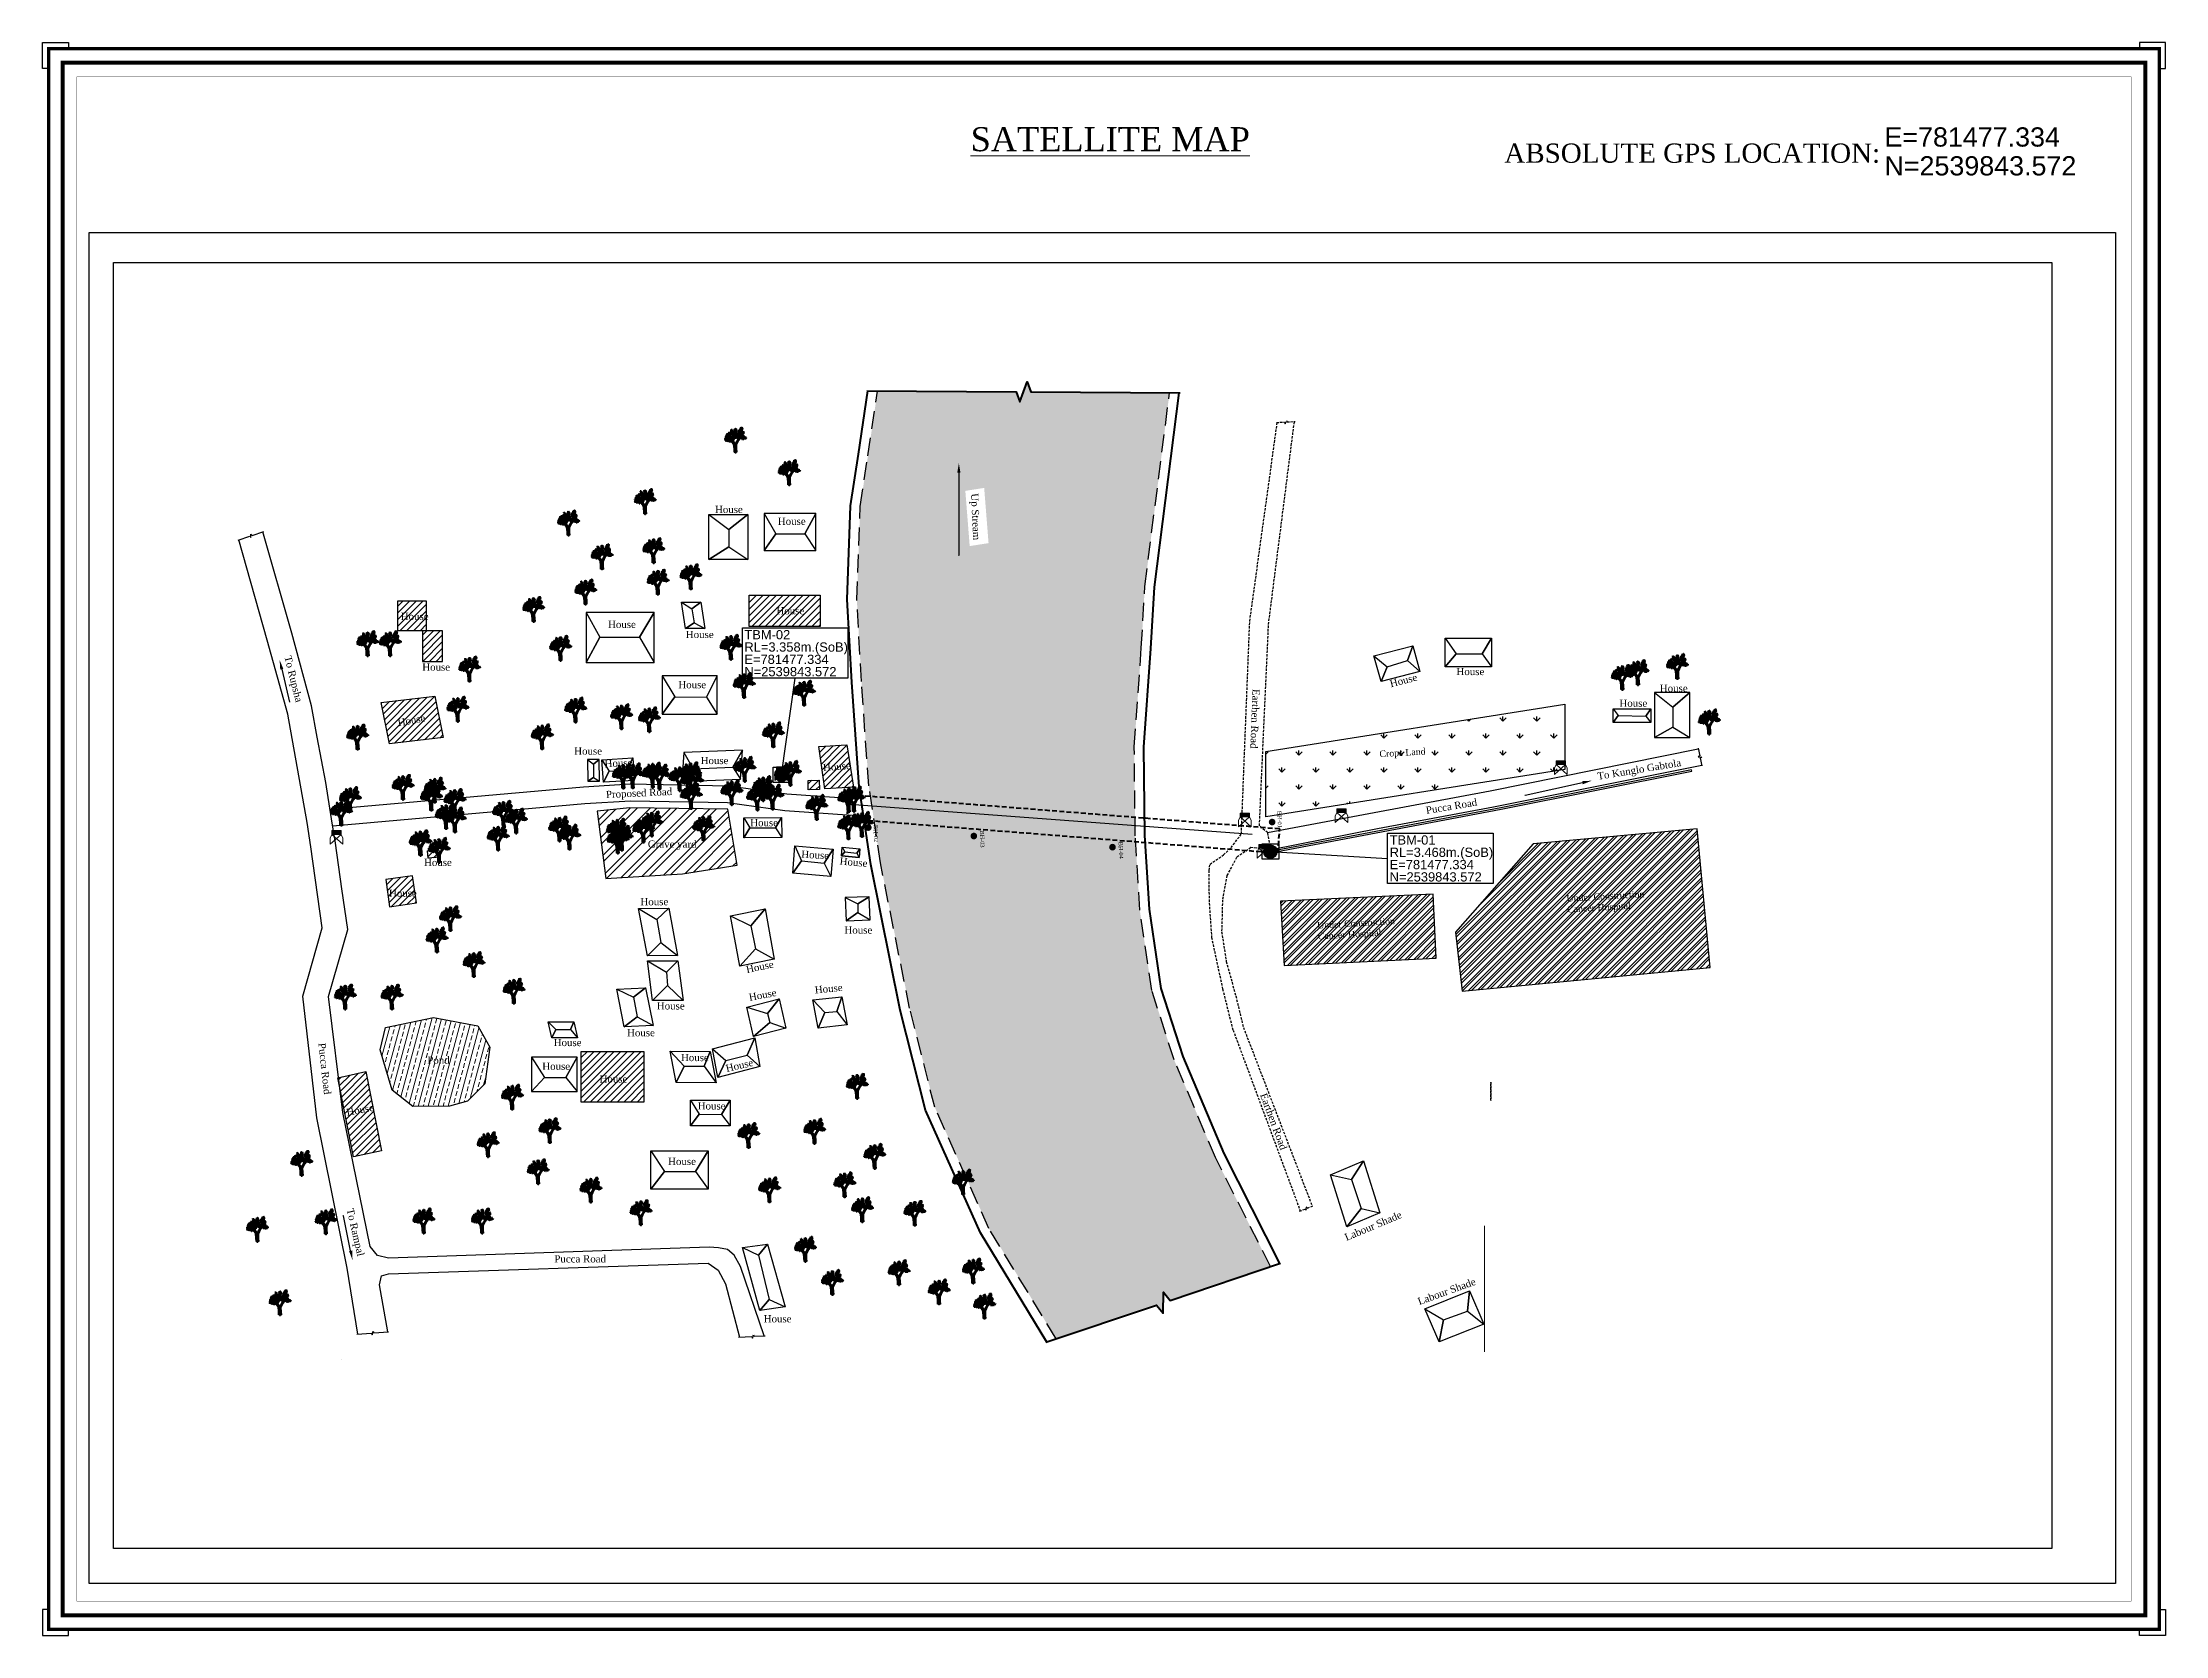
# Model space of a CAD drawing. Header units: inches. Extents: x 771028 to 773337, y 2500430 to 2500783.
# Drawn here: x 771481.7 to 771923.5, y 2500451.9 to 2500783.4 of the extents above; entities that cross this region are included whole.
import ezdxf
from ezdxf import colors
from ezdxf.entities.mleader import LeaderData, LeaderLine
from ezdxf.enums import TextEntityAlignment as Align
from ezdxf.math import Vec2, Vec3

# ---------------------------------------------------------------- set-up
doc = ezdxf.new("R2010")
doc.units = ezdxf.units.IN
doc.header["$MEASUREMENT"] = 0
doc.header["$XCLIPFRAME"] = 0
doc.header["$PDMODE"] = 98
doc.header["$PDSIZE"] = 0.2
doc.linetypes.add('DASHED', pattern=[0.75, 0.5, -0.25])
doc.linetypes.add('DASHED2', pattern=[0.375, 0.25, -0.125])
for name, color, linetype in [('BM_TBM', 1, 'Continuous'), ('BORE HOLE', 1, 'Continuous'), ('Boundary wall', 7, 'Continuous'), ('Building', 5, 'Continuous'), ('Crops Land', 74, 'Continuous'), ('Grave yard', 88, 'Continuous'), ('katcha road', 3, 'Continuous'), ('Photo', 10, 'Continuous'), ('POND', 4, 'Continuous'), ('proposed', 1, 'Continuous'), ('text', 7, 'Continuous'), ('Tree', 3, 'Continuous'), ('Water Body', 4, 'Continuous')]:
    doc.layers.add(name, color=color, linetype=linetype)
for name, color, linetype, lineweight in [('Electric Pole', 20, 'Continuous', 15), ('Frame', 7, 'Continuous', 9), ('KHAL+RIVER BANK', 160, 'Continuous', 18), ('Pucca Road', 12, 'Continuous', 30), ('SEMI_PUCCA', 66, 'Continuous', 30), ('SHED', 7, 'Continuous', 30), ('Water Line', 4, 'DASHED', 18)]:
    doc.layers.add(name, color=color, linetype=linetype, lineweight=lineweight)
doc.styles.add('ROMANTIC', font='romantic.ttf')
doc.styles.get("Standard").update_dxf_attribs({"font": 'arial.ttf', "height": 1})
doc.styles.add('text', font='arial.ttf')
doc.styles.add('TR', font='times.ttf')
doc.dimstyles.get("Standard").update_dxf_attribs({"dimtxt": 0.18, "dimasz": 0.18, "dimexe": 0.18, "dimexo": 0.0625, "dimgap": 0.09, "dimtad": 0, "dimtih": 1, "dimtoh": 1, "dimzin": 0, "dimdsep": 46, "dimtxsty": 'Standard', "dimcen": 0.09, "dimadec": 0, "dimazin": 0, "dimtfac": 1, "dimtofl": 0, "dimtmove": 0, "dimatfit": 3, "dimfxl": 1, "dimtolj": 1, "dimtzin": 0, "dimarcsym": 0})
picture_1 = doc.add_image_def('image13.jpg', size_in_pixel=(8192, 6413))
pattern_1 = [(45, (-714.44215, 43.9024), (-0.6953896861, 0.6953896861), [])]

msp = doc.modelspace()

# ---------------------------------------------------------------- texts
at = {"color": 6, "linetype": 'ByBlock', "lineweight": 15, "style": 'ROMANTIC'}
msp.add_text('%%USATELLITE MAP', height=5, dxfattribs=at).set_placement((771703.887, 2500763.244, -7.957), align=Align.MIDDLE)
at = {"color": 5, "linetype": 'ByBlock', "lineweight": 15, "style": 'ROMANTIC'}
msp.add_text('ABSOLUTE GPS LOCATION:', height=4, dxfattribs=at).set_placement((771785.873, 2500758.348, -7.957))
at = {"color": 3, "linetype": 'ByBlock', "lineweight": 15, "insert": (771864.979, 2500765.709), "char_height": 4, "width": 78.41115, "attachment_point": 1, "line_spacing_factor": 0.9, "style": 'ROMANTIC'}
msp.add_mtext('{\\fArial|b0|i0|c0|p34;\\C256;E=781477.334\\PN=2539843.572}', dxfattribs=at)
at = {"layer": 'text', "style": 'TR'}
for s, rotation, p in [('Up Stream', 272.78101, (771675.647, 2500689.563, -3.468)), ('To Rupsha', 284.01861, (771532.744, 2500655.745, -3.468)), ('House', 14.50168, (771762.089, 2500649.931, -3.468)), ('Earthen Road', 267.7338, (771734.256, 2500648.861, -3.468)), ('House', 10.54117, (771555.616, 2500641.825, -3.468)), ('House', 2.71953, (771598.656, 2500633.319, -3.468)), ('House', 4.63087, (771644.102, 2500632.503, -3.468)), ('To Kunglo Gabtola', 9.37936, (771805.242, 2500630.703, -3.468)), ('Proposed Road', 2.71953, (771598.945, 2500626.905, -1.791)), ('Pucca Road', 9.37936, (771769.57, 2500623.597, -3.468)), ('House', 357.01205, (771639.596, 2500614.509, -3.468)), ('House', 354.95789, (771647.593, 2500613.088, -3.468)), ('House', 11.83523, (771628.12, 2500590.472, -3.468)), ('House', 10.57715, (771628.7, 2500584.696, -3.468)), ('House', 5.60971, (771642.402, 2500586.243, -3.468)), ('Pucca Road', 276.22982, (771539.853, 2500575.232, -3.468)), ('House', 13.2113, (771623.901, 2500569.894, -3.468)), ('House', 11.15423, (771544.951, 2500560.749, -3.468)), ('Earthen Road', 290.37291, (771735.725, 2500564.699, -0.605)), ('To Rampal', 282.86433, (771545.71, 2500540.783, -3.468)), ('Labour Shade', 22.6663, (771752.744, 2500534.725, -3.468)), ('Labour Shade', 19.76978, (771767.931, 2500521.395, -3.468))]:
    msp.add_text(s, height=1.5, rotation=rotation, dxfattribs=at).set_placement(p, align=Align.MIDDLE_LEFT)
for s, p in [('House', (771621.63, 2500686.226, -3.468)), ('House', (771634.717, 2500683.763, -3.468)), ('House', (771556.249, 2500663.985, -3.468)), ('House', (771599.382, 2500662.314, -3.468)), ('House', (771634.421, 2500665.142, -3.468)), ('House', (771615.571, 2500660.211, -3.468)), ('House', (771560.723, 2500653.427, -3.468)), ('House', (771614.004, 2500649.769, -3.468)), ('House', (771775.926, 2500652.504, -3.468)), ('House', (771818.243, 2500649.021, -3.468)), ('House', (771809.835, 2500645.907, -3.468)), ('House', (771592.343, 2500635.954, -3.468)), ('House', (771618.644, 2500633.987, -3.468)), ('House', (771628.967, 2500621.056, -3.468)), ('Grave yard', (771607.665, 2500616.588, -3.468)), ('House', (771561.088, 2500612.791, -3.468)), ('House', (771553.789, 2500606.378, -3.468)), ('House', (771606.124, 2500604.628, -3.468)), ('House', (771648.574, 2500598.723, -3.468)), ('House', (771609.539, 2500582.941, -3.468)), ('House', (771588.078, 2500575.314, -3.468)), ('House', (771603.336, 2500577.36, -3.468)), ('Pond', (771561.768, 2500571.637, -3.468)), ('House', (771585.695, 2500570.383, -3.468)), ('House', (771614.554, 2500572.192, -3.468)), ('House', (771597.617, 2500567.736, -3.468)), ('House', (771618.037, 2500562.129, -3.468)), ('House', (771611.882, 2500550.588, -3.468)), ('Pucca Road', (771588.202, 2500530.306, -3.468)), ('House', (771631.77, 2500517.843, -3.468))]:
    msp.add_text(s, height=1.5, dxfattribs=at).set_placement(p, align=Align.MIDDLE_LEFT)
at = {"layer": 'text', "color": 30, "true_color": 0xf26722, "char_height": 1.92, "width": 23.36058, "attachment_point": 1, "line_spacing_factor": 0.8, "style": 'text'}
for s, insert in [('{\\C1;TBM-02\\C256;\\PRL=3.358m.(SoB)\\PE=781477.334\\PN=2539843.572}', (771627.754, 2500661.118, -13.963)), ('{\\C1;TBM-01\\C256;\\PRL=3.468m.(SoB)\\PE=781477.334\\PN=2539843.572}', (771762.02, 2500618.416, -13.963))]:
    msp.add_mtext(s, dxfattribs=dict(at, insert=insert))
at = {"layer": 'text', "attachment_point": 1, "style": 'TR'}
for s, insert, char_height, rotation in [('Crops Land', (771759.85, 2500636.034, -3.468), 1.3554, 3.35022), ('{\\C6;BH-01}', (771739.486, 2500623.536, -3.468), 0.85, 272.07512), ('{\\C6;BH-02}', (771655.463, 2500620.588, -3.468), 0.85, 272.07512), ('{\\C6;BH-03}', (771677.61, 2500619.434, -3.468), 0.85, 272.07512), ('{\\C6;BH-04}', (771706.47, 2500617.105, -3.468), 0.85, 272.07512), ('Under Construction Cancer Hospital', (771798.779, 2500605.961, -3.468), 1.35545, 3.35022), ('Under Construction Cancer Hospital', (771746.887, 2500600.361, -3.468), 1.35545, 3.35022)]:
    msp.add_mtext_dynamic_manual_height_columns(s, width=19.61759, gutter_width=45, heights=[0], dxfattribs=dict(at, insert=insert, char_height=char_height, rotation=rotation))

# ---------------------------------------------------------------- blocks, each defined once
blk = doc.blocks.new('eeee')
at = {"layer": 'Electric Pole'}
for p, q in [((353314.02, 2673550.96), (353313.7, 2673550.26)), ((353313.7, 2673549.12), (353315.74, 2673550.96)), ((353313.7, 2673550.26), (353313.7, 2673549.12)), ((353314.02, 2673551.65), (353315.74, 2673551.65)), ((353314.02, 2673550.96), (353314.02, 2673551.65)), ((353315.74, 2673550.96), (353314.02, 2673550.96)), ((353316.06, 2673549.12), (353314.02, 2673550.96)), ((353315.74, 2673551.65), (353315.74, 2673550.96)), ((353315.74, 2673550.96), (353316.06, 2673550.26)), ((353316.06, 2673550.26), (353316.06, 2673549.12))]:
    blk.add_line(p, q, dxfattribs=at)
blk.add_solid([(353314.02, 2673551.65), (353315.74, 2673551.65), (353314.02, 2673550.96), (353315.74, 2673550.96)], dxfattribs=at)
blk = doc.blocks.new('t')
at = {"layer": 'Tree'}
h = blk.add_hatch(dxfattribs=at)
h.set_pattern_fill('TRIANG', color=3, scale=0.184834, angle=0.5862, style=0)
h.set_pattern_definition([(60.5862, (781623.7387, 2539789.74409), (-0.0491814, 0.0832069), [0.0483275, -0.0483275]), (120.5862, (781623.7387, 2539789.74409), (-0.09665, -0.0009888), [0.0483275, -0.0483275]), (0.5862, (781623.71411, 2539789.78569), (0.0474686, 0.0841957), [0.0483275, -0.0483275])])
edge = h.paths.add_edge_path()
edge.add_ellipse((781624.83, 2539792.69), major_axis=(-0.0326, 0.0326), ratio=0.999999, start_angle=162.4468, end_angle=175.4699, ccw=False)
edge.add_ellipse((781625.03, 2539792.39), major_axis=(0.222, 0.222), ratio=0.999996, start_angle=438.0042, end_angle=439.9126, ccw=False)
edge.add_ellipse((781624.83, 2539792.69), major_axis=(-0.0326, 0.0326), ratio=1, start_angle=175.4699, end_angle=272.4468)
edge.add_ellipse((781624.87, 2539793.12), major_axis=(-0.28, 0.28), ratio=1, start_angle=134.2501, end_angle=244.2501)
edge.add_ellipse((781624.96, 2539793.09), major_axis=(-0.232, 0.232), ratio=1, start_angle=254.8821, end_angle=331.8375)
edge.add_ellipse((781624.72, 2539793.45), major_axis=(-0.108, 0.108), ratio=1, start_angle=205.9715, end_angle=240.7481)
edge.add_ellipse((781624.67, 2539793.82), major_axis=(-0.272, 0.272), ratio=1, start_angle=166.7032, end_angle=276.7032)
edge.add_ellipse((781624.81, 2539793.79), major_axis=(0.246, 0.246), ratio=1, start_angle=28.7113, end_angle=138.7113)
edge.add_ellipse((781624.48, 2539793.58), major_axis=(0.13, 0.13), ratio=1, start_angle=53.0847, end_angle=163.0847)
edge.add_ellipse((781624.34, 2539793.3), major_axis=(-0.138, 0.138), ratio=1, start_angle=-39.4241, end_angle=70.5759)
edge.add_ellipse((781624.4, 2539793.18), major_axis=(-0.17, 0.17), ratio=1, start_angle=35.6192, end_angle=141.0424)
edge.add_ellipse((781624.46, 2539792.76), major_axis=(-0.128, 0.128), ratio=1, start_angle=320.301, end_angle=326.3607, ccw=False)
edge.add_ellipse((781624.4, 2539793.18), major_axis=(-0.17, 0.17), ratio=1, start_angle=141.0424, end_angle=145.6192, ccw=False)
edge.add_ellipse((781624.46, 2539792.76), major_axis=(0.128, 0.128), ratio=1, start_angle=56.3607, end_angle=160.301)
edge.add_ellipse((781624.18, 2539792.43), major_axis=(-0.2, 0.2), ratio=1, start_angle=-70.5154, end_angle=-34.5542)
edge.add_ellipse((781623.81, 2539792.81), major_axis=(0.238, 0.238), ratio=1, start_angle=296.6322, end_angle=355.9959)
edge.add_ellipse((781623.9, 2539792.95), major_axis=(-0.13, 0.13), ratio=1, start_angle=254.4777, end_angle=302.809)
edge.add_ellipse((781623.78, 2539793.29), major_axis=(-0.16, 0.16), ratio=1, start_angle=178.2297, end_angle=239.0569)
edge.add_ellipse((781624, 2539793.35), major_axis=(-0.00461, 0.00461), ratio=1, start_angle=170.5862, end_angle=280.5862)
edge.add_ellipse((781623.65, 2539793.54), major_axis=(-0.28, 0.28), ratio=1, start_angle=198.0208, end_angle=308.0208)
edge.add_ellipse((781623.76, 2539793.65), major_axis=(-0.2, 0.2), ratio=1, start_angle=-32.4631, end_angle=77.5369)
edge.add_ellipse((781623.68, 2539793.29), major_axis=(-0.184, 0.184), ratio=1, start_angle=-7.9801, end_angle=68.0696)
edge.add_ellipse((781623.38, 2539793.04), major_axis=(0.111, 0.111), ratio=1, start_angle=23.9224, end_angle=76.1671)
edge.add_ellipse((781623.23, 2539793.3), major_axis=(-0.0972, 0.0972), ratio=1, start_angle=165.1396, end_angle=275.1396)
edge.add_ellipse((781623.17, 2539793.46), major_axis=(-0.11, 0.11), ratio=1, start_angle=203.6403, end_angle=313.6403)
edge.add_ellipse((781622.99, 2539793.59), major_axis=(0.136, 0.136), ratio=1, start_angle=322.313, end_angle=432.313)
edge.add_ellipse((781622.96, 2539793.67), major_axis=(0.0783, 0.0783), ratio=1, start_angle=80.5862, end_angle=190.5862)
edge.add_ellipse((781622.94, 2539793.53), major_axis=(0.0461, 0.0461), ratio=1, start_angle=80.5862, end_angle=190.5862)
edge.add_ellipse((781623.06, 2539793.28), major_axis=(0.175, 0.175), ratio=1, start_angle=83.6024, end_angle=193.6024)
edge.add_ellipse((781623.24, 2539793.03), major_axis=(-0.225, 0.225), ratio=1, start_angle=38.1087, end_angle=119.8169)
edge.add_ellipse((781623.23, 2539792.54), major_axis=(-0.138, 0.138), ratio=1, start_angle=-22.6137, end_angle=41.388)
edge.add_ellipse((781622.96, 2539792.56), major_axis=(-0.0591, 0.0591), ratio=1, start_angle=219.9686, end_angle=331.9586)
edge.add_ellipse((781622.8, 2539792.67), major_axis=(-0.098, 0.098), ratio=1, start_angle=211.8049, end_angle=321.8049)
edge.add_ellipse((781622.55, 2539793.01), major_axis=(0.213, 0.213), ratio=1, start_angle=274.3377, end_angle=384.3377)
edge.add_ellipse((781622.72, 2539793.09), major_axis=(0.15, 0.15), ratio=1, start_angle=62.6882, end_angle=153.1574)
edge.add_ellipse((781622.43, 2539792.93), major_axis=(-0.0909, 0.0909), ratio=1, start_angle=236.6482, end_angle=269.1974, ccw=False)
edge.add_ellipse((781622.72, 2539793.09), major_axis=(0.15, 0.15), ratio=1, start_angle=153.1574, end_angle=172.6882, ccw=False)
edge.add_ellipse((781622.43, 2539792.93), major_axis=(-0.0909, 0.0909), ratio=1, start_angle=269.1974, end_angle=346.6482)
edge.add_ellipse((781622.35, 2539792.83), major_axis=(-0.151, 0.151), ratio=1, start_angle=-47.0144, end_angle=62.9856)
edge.add_ellipse((781622.17, 2539792.63), major_axis=(0.0949, 0.0949), ratio=1, start_angle=51.5035, end_angle=161.5035)
edge.add_ellipse((781622.12, 2539792.43), major_axis=(0.111, 0.111), ratio=1, start_angle=73.453, end_angle=183.453)
edge.add_ellipse((781622.01, 2539792.17), major_axis=(-0.101, 0.101), ratio=1, start_angle=-47.3747, end_angle=87.6149)
edge.add_ellipse((781622.09, 2539791.91), major_axis=(-0.173, 0.173), ratio=1, start_angle=5.1881, end_angle=149.8403)
edge.add_ellipse((781622.34, 2539791.86), major_axis=(0.18, 0.18), ratio=1, start_angle=179.58, end_angle=284.6713)
edge.add_ellipse((781622.75, 2539791.68), major_axis=(-0.139, 0.139), ratio=1, start_angle=12.6288, end_angle=30.3547, ccw=False)
edge.add_ellipse((781622.34, 2539791.86), major_axis=(0.18, 0.18), ratio=1, start_angle=284.6713, end_angle=298.3122, ccw=False)
edge.add_ellipse((781622.75, 2539791.68), major_axis=(0.139, 0.139), ratio=1, start_angle=120.3547, end_angle=336.7653)
edge.add_line((781622.93, 2539791.75), (781623.52, 2539791.99))
edge.add_line((781623.52, 2539791.99), (781623.73, 2539792.2))
edge.add_line((781623.73, 2539792.2), (781624.11, 2539792.16))
edge.add_line((781624.11, 2539792.16), (781624.54, 2539792.11))
edge.add_ellipse((781624.61, 2539792.14), major_axis=(-0.0506, 0.0506), ratio=1, start_angle=62.5937, end_angle=215.1469)
edge.add_ellipse((781624.87, 2539792.15), major_axis=(0.134, 0.134), ratio=1, start_angle=144.0476, end_angle=254.0476)
edge.add_ellipse((781625.13, 2539792.12), major_axis=(-0.152, 0.152), ratio=1, start_angle=82.3199, end_angle=192.3199)
edge.add_ellipse((781625.39, 2539792.16), major_axis=(-0.124, 0.124), ratio=1, start_angle=107.1248, end_angle=217.1248)
edge.add_ellipse((781625.63, 2539792.22), major_axis=(0.0729, 0.0729), ratio=1, start_angle=189.0013, end_angle=299.0013)
edge.add_ellipse((781625.62, 2539792.18), major_axis=(-0.0768, 0.0768), ratio=1, start_angle=227.881, end_angle=337.881)
edge.add_ellipse((781625.39, 2539792.29), major_axis=(-0.131, 0.131), ratio=1, start_angle=221.3292, end_angle=331.3292)
edge.add_ellipse((781625.03, 2539792.39), major_axis=(-0.222, 0.222), ratio=1, start_angle=239.9126, end_angle=348.0042)
h = blk.add_hatch(dxfattribs=at)
h.set_pattern_fill('GRAVEL', color=252, scale=0.199621, angle=0.5862, style=0)
h.set_pattern_definition([(228.59898579, (774389.84682, 2525920.667561), (-2.201183780362, -2.527950541338), [0.0374503114, -3.707587512]), (185.55588576, (774389.822052, 2525920.63947), (3.337375255548, 0.312524068032), [0.06426591, -6.36232316]), (133.09658573, (774389.758088, 2525920.633248), (2.814843158658, -3.033394543535), [0.045314721, -4.48616294]), (267.85988576, (774389.650243, 2525920.562549), (0.221393154429, 5.569885992107), [0.05852321, -5.793796674]), (293.41988573, (774389.648058, 2525920.504067), (-1.425936838065, 3.325982387178), [0.0573866397, -5.681285121]), (357.85988575, (774389.670867, 2525920.451407), (-5.569885985988, 0.221393154699), [0.05852321, -5.7937966676]), (38.28038579, (774389.729349, 2525920.449222), (-3.590097974692, -2.820538834573), [0.0773939513, -7.6619950553]), (72.841485774, (774389.790102, 2525920.497168), (1.8858129165, 6.143675998283), [0.073067858, -7.233720451]), (122.01578573, (774389.811659, 2525920.566984), (-2.263839955844, 3.595790265403), [0.058721407, -5.813425684]), (175.82258575, (774389.780527, 2525920.616774), (3.06471903952, -0.2470228415), [0.0670395537, -3.284936739]), (222.98358579, (774389.713666, 2525920.621658), (-3.3088981878724, -3.0960433214184), [0.0866966804, -8.58297776]), (139.40028573, (774389.92584, 2525920.562585), (-1.96555141564, 1.65017548232), [0.029590634, -2.929485306]), (172.05538575, (774389.903372, 2525920.581842), (3.624270030557, -0.51968354593), [0.056296, -5.5733173403]), (225.5861858, (774389.84762, 2525920.58962), (0.0028478828, -0.278351988), [0.0393668646, -0.354302616]), (203.78478578, (774389.82779, 2525920.622825), (1.386063665796, 0.57094358156), [0.0211998336, -2.0987760127]), (292.38758573, (774389.80839, 2525920.614276), (-0.28689552322, 0.83220790027), [0.029980904, -1.4690684686]), (31.5499858, (774389.81981, 2525920.586554), (0.82935938363, 0.5652481353), [0.048694368, -1.574447157]), (162.15128574, (774389.86131, 2525920.61203), (0.55955180165, -0.27265569247), [0.035210853, -0.845061311]), (16.97568577, (774389.646947, 2525920.612624), (2.774976003668, 0.863532501921), [0.0493265385, -4.883339836]), (70.93238578, (774389.694124, 2525920.627025), (-1.082079576822, -3.0732630302), [0.041382238, -4.096832916]), (293.78478573, (774389.860737, 2525920.667703), (-0.57094358094, 1.38606366732), [0.042399389, -2.077576459]), (344.19668574, (774389.877837, 2525920.628905), (-2.792063253522, 0.80657485144), [0.0493265385, -4.883339836]), (340.03018574, (774389.648713, 2525920.440046), (-1.397455774154, 0.5424632748), [0.0475672624, -2.3307969706]), (295.36128573, (774389.69342, 2525920.4238), (-1.423084044796, 3.047632486923), [0.0398559545, -3.9457453383]), (67.38758578, (774389.86637, 2525920.38938), (0.54246476351, 1.39745520246), [0.042399389, -2.077576459]), (17.94018577, (774389.88267, 2525920.42852), (-3.607183771754, -1.150428548006), [0.0466628497, -4.6196095967]), (70.03018578, (774389.729976, 2525920.387985), (-0.542463274195, -1.39745577569), [0.023783631, -2.354580604]), (101.89608574, (774389.849667, 2525920.38921), (-0.2897427723, 1.11055994212), [0.0141939063, -1.4052020144]), (166.54998574, (774389.84674, 2525920.4031), (0.83790373334, -0.269807714), [0.0573866396, -1.0903475445]), (186.59518576, (774389.790928, 2525920.416446), (2.780671067375, 0.306830530263), [0.053181914, -5.2650019785]), (304.2762857, (774389.82007, 2525920.5615), (-0.28404803566, 0.55385579515), [0.040146569, -0.963517936]), (353.74338575, (774389.842676, 2525920.528328), (4.737677938277, -0.508292039723), [0.070091007, -6.938997717]), (61.53158578, (774389.91235, 2525920.52069), (-1.093472439868, -1.95985494852), [0.0286594983, -2.837298683]), (90.5861858, (774389.926, 2525920.54588), (-0.2811997836, 0.27550402), [0.016701988, -0.261664482]), (120.84258573, (774389.785276, 2525920.42474), (1.133341363665, -1.937072484367), [0.0386717835, -3.828518815]), (48.59898579, (774389.76545, 2525920.457943), (2.201183780362, 2.527950541338), [0.074900623, -3.6701372004]), (0.5861858, (774389.81498, 2525920.51413), (0.27550402, 0.281199784), [0.072375282, -0.205991188]), (325.89098573, (774389.887355, 2525920.514866), (-2.803452616434, 1.919986907672), [0.044013636, -4.357346628]), (254.64078577, (774389.923797, 2525920.490185), (-0.26696034291, -1.116255524725), [0.040530715, -1.986007809]), (208.23218578, (774389.913061, 2525920.451102), (-5.260206123652, -2.837630910818), [0.065990947, -6.5331146306]), (176.01228575, (774389.854921, 2525920.419885), (-3.62142274416, 0.2413279886015), [0.0698140323, -6.9115816816])])
h.paths.add_polyline_path([(781622.93, 2539791.75), (781623.39, 2539791.16), (781623.48, 2539790.32), (781623.49, 2539789.76), (781623.97, 2539789.75), (781623.92, 2539790.32), (781623.9, 2539791.01), (781624.09, 2539791.44), (781624.26, 2539791.8), (781624.54, 2539792.11), (781624.48, 2539792.21), (781624.24, 2539791.92), (781624.22, 2539792.2), (781624.11, 2539792.16), (781624.11, 2539791.91), (781623.68, 2539791.22), (781623.31, 2539791.74), (781623.52, 2539791.99), (781623.45, 2539792.2), (781623.13, 2539791.73), (781622.95, 2539792.01)])
at = {"layer": 'Tree', "color": 229}
for p, q in [((781623.39, 2539791.16, 16.35), (781623.39, 2539791.16, 16.35)), ((781623.48, 2539790.32, 16.35), (781623.48, 2539790.32, 16.35)), ((781623.92, 2539790.32, 16.35), (781623.92, 2539790.32, 16.35))]:
    blk.add_line(p, q, dxfattribs=at)
at = {"layer": 'Tree', "color": 229, "elevation": 16.35}
for points in [[(781624.54, 2539792.11), (781624.26, 2539791.8), (781623.9, 2539791.01), (781623.92, 2539790.32), (781623.97, 2539789.75), (781623.49, 2539789.75), (781623.48, 2539790.32), (781623.39, 2539791.16), (781622.93, 2539791.75)], [(781622.95, 2539792.01), (781623.13, 2539791.73), (781623.45, 2539792.2)], [(781623.52, 2539791.99), (781623.31, 2539791.74), (781623.68, 2539791.22), (781624.11, 2539791.91), (781624.11, 2539792.16)], [(781624.22, 2539792.2), (781624.24, 2539791.92), (781624.48, 2539792.21)]]:
    blk.add_lwpolyline(points, dxfattribs=at)
at = {"layer": 'Tree'}
blk.add_point((781623.74, 2539789.74, 3.89), dxfattribs=at)

# ---------------------------------------------------------------- hatches: boundary and pattern name
at = {"layer": 'BM_TBM', "ltscale": 0.2}
h = msp.add_hatch(color=2, dxfattribs=at)
h.set_gradient(color1=(255, 255, 0), color2=(255, 255, 92), one_color=1, tint=0.68)
edge = h.paths.add_edge_path()
edge.add_ellipse((771635.467, 2500631.005), major_axis=(0.942, 0.942), ratio=1, start_angle=0, end_angle=360)
h = msp.add_hatch(color=2, dxfattribs=at)
h.set_gradient(color1=(255, 255, 0), color2=(255, 255, 92), one_color=1, tint=0.68)
edge = h.paths.add_edge_path()
edge.add_ellipse((771635.467, 2500631.005), major_axis=(0.942, 0.942), ratio=1, start_angle=0, end_angle=360)
h = msp.add_hatch(color=2, dxfattribs=at)
h.set_gradient(color1=(255, 255, 0), color2=(255, 255, 92), one_color=1, tint=0.68)
edge = h.paths.add_edge_path()
edge.add_ellipse((771737.184, 2500615.036), major_axis=(0.942, 0.942), ratio=1, start_angle=0, end_angle=360)
h = msp.add_hatch(color=2, dxfattribs=at)
h.set_gradient(color1=(255, 255, 0), color2=(255, 255, 92), one_color=1, tint=0.68)
edge = h.paths.add_edge_path()
edge.add_ellipse((771737.184, 2500615.036), major_axis=(0.942, 0.942), ratio=1, start_angle=0, end_angle=360)
at = {"layer": 'BORE HOLE', "ltscale": 0.2}
for points in [[(771654.181, 2500620.297, 1), (771652.895, 2500619.762, 1)], [(771676.138, 2500618.545, 1), (771674.851, 2500618.011, 1)], [(771738.204, 2500621.451, 1), (771736.918, 2500620.916, 1)], [(771704.988, 2500616.224, 1), (771703.701, 2500615.689, 1)]]:
    msp.add_hatch(color=256, dxfattribs=at).paths.add_polyline_path(points)
at = {"layer": 'Building', "lineweight": 20, "ltscale": 0.2}
h = msp.add_hatch(dxfattribs=at)
h.set_pattern_fill('ANSI32', color=256, scale=3.371745, style=0)
h.set_pattern_definition([(45, (-714.4421, 43.9024), (-0.8940689693, 0.8940689693), []), (45, (-713.8461, 43.9024), (-0.8940689693, 0.8940689693), [])])
h.paths.add_polyline_path([(771826.012, 2500619.793), (771791.883, 2500616.663), (771775.743, 2500598.272), (771777.087, 2500586.021), (771828.69, 2500590.921)])
h.paths.add_polyline_path([(771771.063, 2500606.21), (771739.336, 2500604.689), (771740.06, 2500591.325), (771771.704, 2500592.842)])
h.paths.add_polyline_path([(771798.421, 2500606.28), (771814.893, 2500607.244), (771815.173, 2500602.463), (771798.7, 2500601.499)], flags=24)
h.paths.add_polyline_path([(771746.529, 2500600.68), (771763.001, 2500601.644), (771763.281, 2500596.864), (771746.809, 2500595.899)], flags=24)
at = {"layer": 'Crops Land'}
h = msp.add_hatch(dxfattribs=at)
h.set_pattern_fill('GRASS', color=256, scale=5)
h.set_pattern_definition([(90, (-714.442, 43.9024), (-3.535533905, 3.535533905), [0.9375, -6.133567815]), (45, (-714.442, 43.9024), (-3.535533906, 3.535533906), [0.9375, -4.0625]), (135, (-714.442, 43.9024), (-3.535533906, -3.535533906), [0.9375, -4.0625])])
h.paths.add_polyline_path([(771798.468, 2500632.112), (771798.468, 2500645.702), (771736.241, 2500635.871), (771736.241, 2500622.28)])
h.paths.add_polyline_path([(771759.566, 2500633.852), (771769.626, 2500634.441), (771769.457, 2500637.33), (771759.397, 2500636.741)], flags=24)
at = {"layer": 'Grave yard', "lineweight": 25, "ltscale": 0.2}
h = msp.add_hatch(dxfattribs=at)
h.set_pattern_fill('ANSI32', color=256, scale=7.867436)
h.set_pattern_definition([(45, (-714.4421, 43.9024), (-2.0861690583, 2.0861690583), []), (45, (-713.0514, 43.9024), (-2.0861690583, 2.0861690583), [])])
h.paths.add_polyline_path([(771598.889, 2500609.406), (771614.883, 2500610.424), (771626.28, 2500612.207), (771624.313, 2500623.847), (771603.946, 2500624.112), (771597.151, 2500623.429)])
h.paths.add_polyline_path([(771607.161, 2500614.856), (771618.075, 2500614.856), (771618.075, 2500617.88), (771607.161, 2500617.88)], flags=24)
at = {"layer": 'SEMI_PUCCA', "lineweight": 25, "ltscale": 0.2}
h = msp.add_hatch(dxfattribs=at)
h.set_pattern_fill('ANSI31', color=256, scale=7.867436)
h.set_pattern_definition(pattern_1)
h.paths.add_polyline_path([(771561.561, 2500667.218), (771555.635, 2500667.218), (771555.635, 2500660.991), (771561.561, 2500660.991)])
h.paths.add_polyline_path([(771564.956, 2500660.991), (771560.754, 2500660.991), (771560.754, 2500654.59), (771564.956, 2500654.59)])
h.paths.add_polyline_path([(771563.327, 2500647.338), (771552.195, 2500646.068), (771553.913, 2500637.469), (771565.045, 2500638.739)])
h.paths.add_polyline_path([(771564.152, 2500615.408), (771561.825, 2500615.171), (771561.981, 2500613.637), (771564.279, 2500613.872)])
h.paths.add_polyline_path([(771558.685, 2500610.022), (771553.11, 2500609.206), (771553.936, 2500603.561), (771559.511, 2500604.377)])
h.paths.add_polyline_path([(771606.845, 2500573.463), (771593.823, 2500573.463), (771593.823, 2500562.902), (771606.845, 2500562.902)])
h.paths.add_polyline_path([(771597.243, 2500566.582), (771603.651, 2500566.582), (771603.651, 2500568.827), (771597.243, 2500568.827)], flags=24)
h = msp.add_hatch(dxfattribs=at)
h.set_pattern_fill('ANSI31', color=256, scale=7.867436)
h.set_pattern_definition(pattern_1)
h.paths.add_polyline_path([(771649.056, 2500637.219), (771643.275, 2500636.902), (771644.483, 2500628.083), (771650.483, 2500628.452)])
h.paths.add_polyline_path([(771643.327, 2500629.9), (771641.011, 2500629.851), (771641.053, 2500627.912), (771643.368, 2500627.961)])
h.paths.add_polyline_path([(771643.554, 2500668.41), (771628.725, 2500668.41), (771628.725, 2500661.88), (771643.554, 2500661.88)])
h.paths.add_polyline_path([(771643.822, 2500631.322), (771650.209, 2500631.839), (771650.027, 2500634.077), (771643.64, 2500633.56)], flags=25)
h.paths.add_polyline_path([(771634.047, 2500663.987), (771640.455, 2500663.987), (771640.455, 2500666.233), (771634.047, 2500666.233)], flags=24)
h = msp.add_hatch(dxfattribs=at)
h.set_pattern_fill('ANSI31', color=256, scale=7.867436)
h.set_pattern_definition(pattern_1)
h.paths.add_polyline_path([(771548.953, 2500569.261), (771543.268, 2500568.01), (771543.436, 2500566.638), (771546.435, 2500551.531), (771552.221, 2500552.804)])
h.paths.add_polyline_path([(771544.808, 2500559.544), (771551.094, 2500560.784), (771550.66, 2500562.987), (771544.373, 2500561.747)], flags=25)
at = {"layer": 'Water Line', "linetype": 'Continuous', "lineweight": 9, "ltscale": 15, "true_color": 0x7aafdf}
h = msp.add_hatch(dxfattribs=at)
h.set_pattern_fill('ANSI33', color=143, scale=8, angle=25)
h.set_pattern_definition([(70, (-714.4421, 43.9024), (-1.8793852416, 0.6840402867), []), (70, (-713.1604, 44.5), (-1.8793852416, 0.6840402867), [1, -0.5])])
h.paths.add_polyline_path([(771711.074, 2500670.205), (771716.218, 2500710.496), (771687.334, 2500710.668), (771686.596, 2500712.733), (771685.072, 2500708.62), (771684.334, 2500710.686), (771655.455, 2500710.857), (771653.467, 2500697.406), (771651.846, 2500686.809), (771651.15, 2500667.488), (771652.113, 2500650.398), (771653.634, 2500628.739), (771653.804, 2500627.613), (771709.019, 2500623.31), (771708.876, 2500636.846), (771710.349, 2500657.44)])
h.paths.add_polyline_path([(771709.019, 2500623.31), (771653.804, 2500627.613), (771654.781, 2500621.134), (771709.207, 2500616.14), (771709.071, 2500618.342)])
h.paths.add_polyline_path([(771709.207, 2500616.14), (771654.781, 2500621.134), (771656.057, 2500612.671), (771662.135, 2500582.479), (771667.362, 2500561.865), (771678.643, 2500536.638), (771692.613, 2500513.662), (771713.491, 2500520.698), (771714.86, 2500518.985), (771714.966, 2500523.369), (771716.334, 2500521.656), (771737.241, 2500528.701), (771725.776, 2500551.367), (771717.183, 2500571.684), (771712.52, 2500586.128), (771710.026, 2500602.869)])
h.paths.add_polyline_path([(771673.726, 2500690.084), (771674.636, 2500678.597), (771678.559, 2500679.209), (771677.648, 2500690.696)], flags=16)
h = msp.add_hatch(dxfattribs=at)
h.set_pattern_fill('ANSI33', color=143, scale=8, angle=30)
h.set_pattern_definition([(75, (-714.4421, 43.9024), (-1.9318516526, 0.5176380902), []), (75, (-713.2174, 44.6095), (-1.9318516526, 0.5176380902), [1, -0.5])])
h.paths.add_polyline_path([(771572.271, 2500578.751), (771563.085, 2500580.548), (771553.069, 2500578.414), (771551.957, 2500573.762), (771554.451, 2500565.404), (771558.776, 2500562.011), (771566.37, 2500562.084), (771570.115, 2500563.105), (771573.746, 2500566.733), (771574.768, 2500574.329)])
h.paths.add_polyline_path([(771561.376, 2500570.465), (771566.719, 2500570.465), (771566.719, 2500572.817), (771561.376, 2500572.817)], flags=24)

# ---------------------------------------------------------------- linework, layer by layer
at = {"lineweight": 15}
msp.add_line((771781.723, 2500510.957, -3.468), (771781.723, 2500537.2, -3.468), dxfattribs=at)
at = {"color": 7, "lineweight": 25, "elevation": -7.957}
for points, const_width in [([(771485.906, 2500779.158), (771919.255, 2500779.158), (771919.255, 2500456.153), (771485.906, 2500456.153)], 0.878), ([(771488.833, 2500776.231), (771916.328, 2500776.231), (771916.328, 2500459.079), (771488.833, 2500459.079)], 0.0738)]:
    msp.add_lwpolyline(points, close=True, dxfattribs=dict(at, const_width=const_width))
at = {"elevation": -13.963}
for points in [[(771627.329, 2500661.56), (771649.287, 2500661.56), (771649.287, 2500651.106), (771627.329, 2500651.106)], [(771761.596, 2500618.857), (771783.553, 2500618.857), (771783.553, 2500608.403), (771761.596, 2500608.403)]]:
    msp.add_lwpolyline(points, close=True, dxfattribs=at)
for points, elevation in [([(771648.802, 2500624.986), (771733.44, 2500618.635)], -1.023), ([(771647.934, 2500614.176), (771651.631, 2500613.808)], -3.468), ([(771543.942, 2500509.273), (771543.942, 2500509.273)], -3.468)]:
    msp.add_lwpolyline(points, dxfattribs=dict(elevation=elevation))
at = {"linetype": 'DASHED', "lineweight": 30, "elevation": -3.468}
msp.add_lwpolyline([(771783.096, 2500567.067), (771783.096, 2500563.247)], close=True, dxfattribs=at)
at = {"layer": 'BM_TBM'}
for points, elevation in [([(771633.767, 2500632.624), (771637.21, 2500632.624), (771637.21, 2500629.429), (771633.767, 2500629.429)], -12.042), ([(771735.484, 2500616.655), (771738.927, 2500616.655), (771738.927, 2500613.46), (771735.484, 2500613.46)], -11.932)]:
    msp.add_lwpolyline(points, close=True, dxfattribs=dict(at, elevation=elevation))
for centre, major_axis, start_param, end_param in [((771635.467, 2500631.005, -0.11), (0.942, 0.942), 5.497787143045644, 11.78097245022523), ((771635.467, 2500631.005, -0.11), (0.942, 0.942), 5.497787143045644, 11.78097245022523), ((771635.467, 2500631.005, -0.11), (-0.988, 0.988), 3.9269908, 10.2101761), ((771635.467, 2500631.005, -0.11), (-0.988, 0.988), 3.9269908, 10.2101761), ((771635.467, 2500631.005, -0.11), (0.972, 0.972), 5.497787143196285, 11.78097245037587), ((771635.467, 2500631.005, -0.11), (0.972, 0.972), 5.497787143196285, 11.78097245037587), ((771635.467, 2500631.005, -0.11), (0.957, 0.957), 5.497787143116517, 11.7809724502961), ((771635.467, 2500631.005, -0.11), (0.957, 0.957), 5.497787143116517, 11.7809724502961), ((771635.467, 2500631.005, -0.11), (-0.926, 0.926), 3.9269908, 10.2101761), ((771635.467, 2500631.005, -0.11), (-0.926, 0.926), 3.9269908, 10.2101761), ((771737.184, 2500615.036), (0.942, 0.942), 5.497787143045644, 11.78097245022523), ((771737.184, 2500615.036), (0.942, 0.942), 5.497787143045644, 11.78097245022523), ((771737.184, 2500615.036), (-0.988, 0.988), 3.9269908, 10.2101761), ((771737.184, 2500615.036), (-0.988, 0.988), 3.9269908, 10.2101761), ((771737.184, 2500615.036), (0.972, 0.972), 5.497787143196285, 11.78097245037587), ((771737.184, 2500615.036), (0.972, 0.972), 5.497787143196285, 11.78097245037587), ((771737.184, 2500615.036), (0.957, 0.957), 5.497787143116517, 11.7809724502961), ((771737.184, 2500615.036), (0.957, 0.957), 5.497787143116517, 11.7809724502961), ((771737.184, 2500615.036), (-0.926, 0.926), 3.9269908, 10.2101761), ((771737.184, 2500615.036), (-0.926, 0.926), 3.9269908, 10.2101761)]:
    msp.add_ellipse(centre, major_axis=major_axis, ratio=1, start_param=start_param, end_param=end_param, dxfattribs=at)
for p in [(771635.467, 2500631.005, -0.11), (771635.467, 2500631.005, -0.11), (771737.184, 2500615.036), (771737.184, 2500615.036)]:
    msp.add_point(p, dxfattribs=at)
at = {"layer": 'Boundary wall', "lineweight": 30, "elevation": -3.468}
msp.add_lwpolyline([(771824.821, 2500632.043), (771785.168, 2500624.123), (771737.184, 2500615.036), (771737.23, 2500614.791), (771785.216, 2500623.878), (771824.87, 2500631.798)], close=True, dxfattribs=at)
at = {"layer": 'Building', "lineweight": 30, "elevation": -3.468}
for points in [[(771791.883, 2500616.663), (771775.743, 2500598.272), (771777.087, 2500586.021), (771828.69, 2500590.921), (771826.012, 2500619.793)], [(771771.063, 2500606.21), (771739.336, 2500604.689), (771740.06, 2500591.325), (771771.704, 2500592.842), (771771.063, 2500606.21)]]:
    msp.add_lwpolyline(points, close=True, dxfattribs=at)
at = {"layer": 'Crops Land', "elevation": -3.468}
msp.add_lwpolyline([(771736.241, 2500635.871), (771798.468, 2500645.702), (771798.468, 2500632.112), (771736.241, 2500622.28)], close=True, dxfattribs=at)
at = {"layer": 'Defpoints', "color": 1, "lineweight": -2, "elevation": -7.957}
for points in [[(771482.98, 2500777.971), (771481.694, 2500777.971), (771481.694, 2500783.371), (771487.094, 2500783.371), (771487.094, 2500782.085)], [(771922.182, 2500777.971), (771923.467, 2500777.971), (771923.467, 2500783.371), (771918.067, 2500783.371), (771918.067, 2500782.085)], [(771482.98, 2500457.34), (771481.694, 2500457.34), (771481.694, 2500451.94), (771487.094, 2500451.94), (771487.094, 2500453.226)], [(771922.182, 2500457.34), (771923.467, 2500457.34), (771923.467, 2500451.94), (771918.067, 2500451.94), (771918.067, 2500453.226)]]:
    msp.add_lwpolyline(points, dxfattribs=at)
at = {"layer": 'Frame', "color": 7, "const_width": 0.738, "elevation": -7.957}
msp.add_lwpolyline([(771482.98, 2500782.085), (771922.182, 2500782.085), (771922.182, 2500453.226), (771482.98, 2500453.226)], close=True, dxfattribs=at)
at = {"layer": 'Grave yard', "lineweight": 30, "elevation": -3.468}
msp.add_lwpolyline([(771626.28, 2500612.207), (771624.313, 2500623.847), (771603.946, 2500624.112), (771597.151, 2500623.429), (771598.889, 2500609.406), (771614.883, 2500610.424)], close=True, dxfattribs=at)
at = {"layer": 'katcha road', "linetype": 'DASHED2', "lineweight": 25, "ltscale": 2}
for p, q in [((771744.431, 2500540.684, 3.458), (771744.678, 2500540.414, 3.458)), ((771744.678, 2500540.414, 3.458), (771744.646, 2500541.144, 3.458)), ((771744.646, 2500541.144, 3.458), (771744.893, 2500540.875, 3.458))]:
    msp.add_line(p, q, dxfattribs=at)
for points, elevation in [([(771731.158, 2500618.706), (771732.91, 2500662.964), (771738.632, 2500704.313)], -3.468), ([(771737.339, 2500615.461), (771736.626, 2500618.974), (771734.919, 2500620.394), (771736.816, 2500662.28), (771742.195, 2500704.5)], -3.468), ([(771738.453, 2500704.303), (771740.164, 2500704.393), (771740.307, 2500704.057), (771740.521, 2500704.756), (771740.663, 2500704.42), (771742.375, 2500704.51)], -3.468), ([(771729.448, 2500577.902), (771727.33, 2500586.41), (771725.05, 2500597.062), (771724.514, 2500604.586), (771724.45, 2500611.07), (771724.639, 2500612.407), (771727.464, 2500614.357), (771729.033, 2500615.859), (771731.158, 2500618.706), (771731.158, 2500618.706)], 7.521), ([(771737.339, 2500615.461), (771733.107, 2500615.853), (771730.171, 2500613.799), (771728.134, 2500610.034), (771727.235, 2500605.002), (771727.057, 2500598.35), (771728.028, 2500592.176), (771730.002, 2500584.993), (771731.594, 2500578.458), (771745.899, 2500541.29)], 7.521), ([(771729.448, 2500577.902), (771743.425, 2500540.268)], -0.605), ([(771743.258, 2500540.199), (771744.431, 2500540.684)], -0.605), ([(771744.893, 2500540.875), (771746.065, 2500541.359)], 3.458)]:
    msp.add_lwpolyline(points, dxfattribs=dict(at, elevation=elevation))
at = {"layer": 'KHAL+RIVER BANK', "lineweight": 40, "ltscale": 15, "elevation": -3.468}
for points in [[(771653.255, 2500710.871), (771684.334, 2500710.686), (771685.072, 2500708.62), (771686.596, 2500712.733), (771687.334, 2500710.668), (771718.413, 2500710.483)], [(771690.67, 2500513.007), (771676.869, 2500535.706), (771665.465, 2500561.206), (771660.184, 2500582.035), (771654.087, 2500612.325), (771651.645, 2500628.519), (771650.117, 2500650.272), (771649.148, 2500667.467), (771649.852, 2500686.997), (771651.49, 2500697.704), (771653.435, 2500710.869)], [(771739.156, 2500529.346), (771727.592, 2500552.209), (771719.059, 2500572.382), (771714.474, 2500586.586), (771712.017, 2500603.078), (771711.071, 2500618.414), (771710.876, 2500636.786), (771712.345, 2500657.312), (771713.067, 2500670.022), (771718.233, 2500710.484)], [(771690.499, 2500512.95), (771713.491, 2500520.698), (771714.86, 2500518.985), (771714.966, 2500523.369), (771716.334, 2500521.656), (771739.326, 2500529.404)]]:
    msp.add_lwpolyline(points, dxfattribs=at)
at = {"layer": 'POND', "lineweight": 30, "elevation": -3.468}
msp.add_lwpolyline([(771558.776, 2500562.011), (771554.451, 2500565.404), (771551.957, 2500573.762), (771553.069, 2500578.414), (771563.085, 2500580.548), (771572.271, 2500578.751), (771574.768, 2500574.329), (771573.746, 2500566.733), (771570.115, 2500563.105), (771566.37, 2500562.084), (771558.776, 2500562.011)], dxfattribs=at)
at = {"layer": 'proposed', "elevation": -3.468}
for points in [[(771651.397, 2500625.96), (771636.558, 2500626.985), (771624.5, 2500628.677), (771603.967, 2500629.05), (771594.258, 2500628.451), (771541.563, 2500623.767)], [(771651.156, 2500622.468), (771636.193, 2500623.502), (771624.224, 2500625.182), (771604.043, 2500625.548), (771594.521, 2500624.961), (771542.111, 2500620.301)]]:
    msp.add_lwpolyline(points, dxfattribs=at)
at = {"layer": 'proposed', "linetype": 'DASHED', "lineweight": 100, "ltscale": 2}
msp.add_lwpolyline([(771649.031, 2500621.881), (771738.749, 2500614.76), (771739.144, 2500619.744), (771649.426, 2500626.865)], close=True, dxfattribs=at)
at = {"layer": 'Pucca Road', "ltscale": 0.5}
for points, elevation in [([(771522.396, 2500679.825), (771524.823, 2500680.635), (771525.05, 2500680.348), (771525.07, 2500681.079), (771525.297, 2500680.793), (771527.724, 2500681.603)], -3.468), ([(771620.453, 2500532.745), (771553.691, 2500530.457), (771551.399, 2500531.002), (771549.86, 2500532.904), (771544.162, 2500560.73), (771541.195, 2500584.879), (771545.253, 2500598.834), (771544.014, 2500607.319), (771542.653, 2500616.8), (771541.866, 2500621.884), (771540.653, 2500629.437), (771538.855, 2500638.858), (771537.682, 2500645.366), (771533.55, 2500660.483), (771527.553, 2500681.546)], -3.468), ([(771547.307, 2500514.666), (771545.125, 2500528.37), (771538.797, 2500559.628), (771535.886, 2500584.93), (771539.879, 2500599.173), (771537.526, 2500616.035), (771536.745, 2500621.076), (771532.749, 2500643.636), (771528.455, 2500658.994), (771522.566, 2500679.882)], -3.468), ([(771736.626, 2500618.974), (771758.793, 2500623.19), (771782.955, 2500627.708), (771826.246, 2500636.38)], 5.556), ([(771826.209, 2500636.556), (771826.546, 2500634.947), (771826.236, 2500634.754), (771826.959, 2500634.65), (771826.649, 2500634.457), (771826.986, 2500632.847)], 5.556), ([(771737.339, 2500615.461), (771759.466, 2500619.827), (771783.633, 2500624.347), (771826.949, 2500633.023)], 5.556), ([(771631.888, 2500514.305), (771626.939, 2500528.701), (771625.634, 2500531.096), (771624.236, 2500532.226), (771622.352, 2500532.591), (771620.453, 2500532.745)], -3.468), ([(771553.542, 2500515.094), (771551.832, 2500524.872), (771552.252, 2500526.748), (771553.666, 2500527.213), (771620.191, 2500529.439)], -3.468), ([(771620.191, 2500529.439), (771622.292, 2500527.968), (771623.788, 2500525.113), (771626.704, 2500514.033)], -3.468), ([(771547.127, 2500514.653), (771550.175, 2500514.863), (771550.323, 2500514.529), (771550.525, 2500515.231), (771550.673, 2500514.897), (771553.721, 2500515.106)], -3.468), ([(771626.524, 2500514.023), (771629.304, 2500514.169), (771629.447, 2500513.833), (771629.661, 2500514.532), (771629.803, 2500514.196), (771632.068, 2500514.315)], -3.468)]:
    msp.add_lwpolyline(points, dxfattribs=dict(at, elevation=elevation))
at = {"layer": 'SEMI_PUCCA', "lineweight": 30, "elevation": -3.468}
for points in [[(771561.561, 2500660.991), (771555.635, 2500660.991), (771555.635, 2500667.218), (771561.561, 2500667.218)], [(771628.725, 2500668.41), (771643.554, 2500668.41), (771643.554, 2500661.88), (771628.725, 2500661.88)], [(771564.956, 2500660.991), (771560.754, 2500660.991), (771560.754, 2500654.59), (771564.956, 2500654.59)], [(771552.195, 2500646.068), (771563.327, 2500647.338), (771565.045, 2500638.739), (771553.913, 2500637.469)], [(771644.483, 2500628.083), (771643.275, 2500636.902), (771649.056, 2500637.219), (771650.483, 2500628.452)], [(771641.053, 2500627.912), (771641.011, 2500629.851), (771643.327, 2500629.9), (771643.368, 2500627.961)], [(771561.981, 2500613.637), (771561.825, 2500615.171), (771564.152, 2500615.408), (771564.279, 2500613.872)], [(771553.936, 2500603.561), (771559.511, 2500604.377), (771558.685, 2500610.022), (771553.11, 2500609.206)], [(771593.823, 2500573.463), (771606.845, 2500573.463), (771606.845, 2500562.902), (771593.823, 2500562.902)], [(771543.168, 2500567.988), (771548.953, 2500569.261), (771552.221, 2500552.804), (771546.435, 2500551.531)]]:
    msp.add_lwpolyline(points, close=True, dxfattribs=at)
at = {"layer": 'SHED', "lineweight": 30, "elevation": -3.468}
for points in [[(771620.341, 2500685.194), (771628.439, 2500685.194), (771628.439, 2500675.837), (771620.341, 2500675.837)], [(771642.584, 2500685.389), (771631.853, 2500685.389), (771631.853, 2500677.689), (771642.584, 2500677.689)], [(771614.679, 2500666.941), (771618.679, 2500666.941), (771619.516, 2500661.431), (771615.516, 2500661.431)], [(771608.982, 2500664.769), (771594.81, 2500664.769), (771594.81, 2500654.342), (771608.982, 2500654.342)], [(771773.566, 2500659.411), (771783.224, 2500659.411), (771783.224, 2500653.442), (771773.566, 2500653.442)], [(771758.73, 2500655.73), (771766.832, 2500657.819), (771768.327, 2500652.53), (771760.224, 2500650.441)], [(771610.672, 2500643.617), (771622.065, 2500643.617), (771622.065, 2500651.634), (771610.672, 2500651.634)], [(771824.506, 2500648.102), (771817.157, 2500648.102), (771817.157, 2500638.769), (771824.506, 2500638.769)], [(771808.562, 2500644.742), (771816.347, 2500644.742), (771816.347, 2500641.88), (771808.562, 2500641.88)], [(771626.96, 2500630.12), (771627.38, 2500636.163), (771615.142, 2500635.638), (771614.722, 2500629.595)], [(771595.189, 2500629.66), (771597.622, 2500629.681), (771597.563, 2500634.229), (771595.131, 2500634.198)], [(771598.412, 2500629.446), (771598.11, 2500634.139), (771604.54, 2500634.554), (771604.843, 2500629.86)], [(771627.648, 2500617.875), (771627.603, 2500622.034), (771635.449, 2500622.118), (771635.564, 2500617.96)], [(771638.27, 2500616.231), (771646.243, 2500615.574), (771645.771, 2500609.856), (771637.798, 2500610.513)], [(771647.934, 2500614.176), (771648.111, 2500615.96), (771651.808, 2500615.592), (771651.603, 2500613.811)], [(771648.897, 2500600.658), (771653.894, 2500600.849), (771653.71, 2500605.654), (771648.714, 2500605.463)], [(771605.73, 2500603.203), (771611.999, 2500603.268), (771613.837, 2500593.396), (771607.567, 2500593.331)], [(771624.885, 2500601.671), (771632.049, 2500603.122), (771633.941, 2500592.673), (771626.777, 2500591.221)], [(771607.572, 2500592.281), (771613.889, 2500592.281), (771614.982, 2500584.073), (771608.665, 2500584.073)], [(771601.178, 2500586.389), (771607.149, 2500586.719), (771608.737, 2500578.885), (771602.766, 2500578.555)], [(771628.241, 2500582.687), (771634.991, 2500584.407), (771636.408, 2500578.287), (771629.658, 2500576.567)], [(771642.011, 2500584.171), (771648.019, 2500584.845), (771649.132, 2500578.978), (771643.125, 2500578.304)], [(771586.917, 2500579.651), (771592.258, 2500579.651), (771593.018, 2500576.267), (771587.677, 2500576.267)], [(771621.143, 2500573.983), (771629.918, 2500576.309), (771630.998, 2500570.358), (771622.223, 2500568.031)], [(771592.929, 2500572.287), (771583.483, 2500572.287), (771583.483, 2500565.141), (771592.929, 2500565.141)], [(771612.334, 2500573.512), (771620.645, 2500573.455), (771621.894, 2500566.912), (771613.583, 2500566.969)], [(771616.523, 2500563.317), (771624.768, 2500563.317), (771624.768, 2500558.012), (771616.523, 2500558.012)], [(771608.315, 2500552.765), (771620.21, 2500552.765), (771620.21, 2500544.797), (771608.315, 2500544.797)], [(771749.716, 2500547.795), (771756.569, 2500550.698), (771759.98, 2500539.886), (771753.127, 2500536.983)], [(771627.328, 2500532.641), (771632.561, 2500533.385), (771636.203, 2500520.297), (771630.97, 2500519.552)], [(771769.34, 2500519.898), (771778.632, 2500523.62), (771781.592, 2500516.745), (771772.3, 2500513.024)]]:
    msp.add_lwpolyline(points, close=True, dxfattribs=at)
for points in [[(771620.341, 2500685.194), (771624.5, 2500682.076), (771628.439, 2500685.194), (771624.5, 2500682.076), (771624.5, 2500678.418), (771620.341, 2500675.837), (771624.5, 2500678.418), (771628.439, 2500675.837)], [(771631.853, 2500685.389), (771634.272, 2500681.122), (771631.853, 2500677.689), (771634.272, 2500681.122), (771640.352, 2500681.122), (771642.584, 2500685.389), (771640.352, 2500681.122), (771642.584, 2500677.689)], [(771614.679, 2500666.941), (771616.837, 2500665.554), (771618.679, 2500666.941), (771616.837, 2500665.554), (771617.333, 2500662.661), (771615.516, 2500661.431), (771617.333, 2500662.661), (771619.516, 2500661.431)], [(771594.81, 2500664.769), (771597.701, 2500659.679), (771594.81, 2500654.342), (771597.701, 2500659.679), (771605.956, 2500659.679), (771608.982, 2500664.769), (771605.956, 2500659.679), (771608.982, 2500654.342)], [(771773.566, 2500659.411), (771775.879, 2500656.157), (771773.566, 2500653.442), (771775.879, 2500656.157), (771781.272, 2500656.212), (771783.224, 2500659.411), (771781.272, 2500656.212), (771783.224, 2500653.442)], [(771758.73, 2500655.73), (771761.526, 2500653.508), (771760.224, 2500650.441), (771761.526, 2500653.508), (771765.756, 2500654.802), (771766.832, 2500657.819), (771765.756, 2500654.802), (771768.327, 2500652.53)], [(771610.672, 2500651.634), (771613.304, 2500647.263), (771610.672, 2500643.617), (771613.304, 2500647.263), (771619.857, 2500647.152), (771622.065, 2500651.634), (771619.857, 2500647.152), (771622.065, 2500643.617)], [(771817.157, 2500648.102), (771820.934, 2500645.108), (771824.506, 2500648.102), (771820.934, 2500645.108), (771820.934, 2500640.944), (771817.157, 2500638.769), (771820.934, 2500640.944), (771824.506, 2500638.769)], [(771808.562, 2500644.742), (771809.559, 2500643.32), (771808.562, 2500641.88), (771809.559, 2500643.32), (771815.351, 2500643.23), (771816.347, 2500644.742), (771815.351, 2500643.23), (771816.347, 2500641.88)], [(771615.142, 2500635.638), (771617.075, 2500632.26), (771614.722, 2500629.595), (771617.075, 2500632.26), (771625.345, 2500632.576), (771627.38, 2500636.163), (771625.345, 2500632.576), (771626.96, 2500630.12)], [(771595.131, 2500634.197), (771596.368, 2500633.244), (771597.563, 2500634.229), (771596.368, 2500633.244), (771596.368, 2500630.417), (771595.189, 2500629.659), (771596.368, 2500630.417), (771597.622, 2500629.681)], [(771598.11, 2500634.139), (771599.647, 2500631.769), (771598.413, 2500629.445), (771599.647, 2500631.769), (771603.341, 2500632.024), (771604.54, 2500634.554), (771603.341, 2500632.024), (771604.843, 2500629.86)], [(771627.604, 2500622.034), (771628.918, 2500620.001), (771627.648, 2500617.875), (771628.918, 2500620.001), (771634.203, 2500620.001), (771635.449, 2500622.118), (771634.203, 2500620.001), (771635.564, 2500617.96)], [(771638.27, 2500616.231), (771639.663, 2500613.147), (771637.798, 2500610.513), (771639.663, 2500613.147), (771644.323, 2500612.631), (771646.243, 2500615.573), (771644.323, 2500612.631), (771645.771, 2500609.856)], [(771648.111, 2500615.96), (771648.643, 2500614.971), (771647.934, 2500614.176), (771648.643, 2500614.971), (771651.119, 2500614.724), (771651.808, 2500615.592), (771651.119, 2500614.724), (771651.603, 2500613.811)], [(771648.714, 2500605.463), (771651.364, 2500604.134), (771653.71, 2500605.654), (771651.364, 2500604.134), (771651.364, 2500602.338), (771648.897, 2500600.658), (771651.364, 2500602.338), (771653.894, 2500600.848)], [(771605.73, 2500603.203), (771609.523, 2500600.878), (771611.999, 2500603.268), (771609.523, 2500600.878), (771610.341, 2500596.098), (771607.567, 2500593.331), (771610.341, 2500596.098), (771613.837, 2500593.396)], [(771624.885, 2500601.671), (771629.094, 2500599.557), (771632.049, 2500603.122), (771629.094, 2500599.557), (771630.098, 2500594.789), (771626.777, 2500591.221), (771630.098, 2500594.789), (771633.941, 2500592.673)], [(771607.572, 2500592.281), (771611.542, 2500589.963), (771613.889, 2500592.281), (771611.542, 2500589.963), (771611.773, 2500587.184), (771608.665, 2500584.073), (771611.773, 2500587.184), (771614.982, 2500584.073)], [(771601.178, 2500586.389), (771604.668, 2500584.767), (771607.149, 2500586.719), (771604.668, 2500584.767), (771605.426, 2500580.664), (771602.766, 2500578.555), (771605.426, 2500580.664), (771608.737, 2500578.885)], [(771628.241, 2500582.687), (771632.545, 2500581.358), (771634.991, 2500584.407), (771632.545, 2500581.358), (771633.03, 2500579.492), (771629.658, 2500576.567), (771633.03, 2500579.492), (771636.408, 2500578.287)], [(771642.011, 2500584.171), (771644.515, 2500581.585), (771643.125, 2500578.304), (771644.515, 2500581.585), (771646.97, 2500581.784), (771648.019, 2500584.845), (771646.97, 2500581.784), (771649.132, 2500578.978)], [(771586.917, 2500579.651), (771588.535, 2500578.022), (771587.677, 2500576.267), (771588.535, 2500578.022), (771591.551, 2500578.022), (771592.258, 2500579.651), (771591.551, 2500578.022), (771593.018, 2500576.267)], [(771621.143, 2500573.983), (771623.897, 2500571.566), (771622.223, 2500568.031), (771623.897, 2500571.566), (771628.319, 2500572.679), (771629.918, 2500576.309), (771628.319, 2500572.679), (771630.998, 2500570.358)], [(771583.483, 2500572.287), (771586.182, 2500568.034), (771583.483, 2500565.141), (771586.182, 2500568.034), (771590.575, 2500568.034), (771592.929, 2500572.287), (771590.575, 2500568.034), (771592.929, 2500565.141)], [(771612.334, 2500573.512), (771615.247, 2500570.384), (771613.583, 2500566.969), (771615.247, 2500570.384), (771619.366, 2500570.418), (771620.645, 2500573.455), (771619.366, 2500570.418), (771621.894, 2500566.912)], [(771616.523, 2500563.317), (771618.369, 2500560.404), (771616.523, 2500558.012), (771618.369, 2500560.404), (771622.973, 2500560.344), (771624.768, 2500563.317), (771622.973, 2500560.344), (771624.768, 2500558.012)], [(771608.315, 2500552.765), (771611.109, 2500548.478), (771608.315, 2500544.797), (771611.109, 2500548.478), (771617.599, 2500548.478), (771620.21, 2500552.765), (771617.599, 2500548.478), (771620.21, 2500544.797)], [(771749.716, 2500547.795), (771754.087, 2500546.807), (771756.569, 2500550.698), (771754.087, 2500546.807), (771756.117, 2500540.801), (771753.127, 2500536.983), (771756.117, 2500540.801), (771759.98, 2500539.886)], [(771627.328, 2500532.641), (771630.659, 2500531.046), (771632.561, 2500533.385), (771630.659, 2500531.046), (771632.888, 2500521.823), (771630.97, 2500519.552), (771632.888, 2500521.823), (771636.203, 2500520.297)], [(771769.34, 2500519.898), (771773.217, 2500517.604), (771772.3, 2500513.024), (771773.217, 2500517.604), (771778.23, 2500519.448), (771778.632, 2500523.62), (771778.23, 2500519.448), (771781.592, 2500516.745)]]:
    msp.add_lwpolyline(points, dxfattribs=at)
at = {"layer": 'text'}
for elevation in [-7.957, -15.914]:
    msp.add_lwpolyline([(771491.438, 2500743.868), (771913.05, 2500743.868), (771913.05, 2500462.791), (771491.438, 2500462.791)], close=True, dxfattribs=dict(at, elevation=elevation))
at = {"layer": 'Water Body', "linetype": 'DASHED2', "lineweight": 30, "ltscale": 15, "elevation": -3.468}
for points in [[(771692.613, 2500513.662), (771678.643, 2500536.638), (771667.362, 2500561.865), (771662.135, 2500582.479), (771656.057, 2500612.671), (771653.634, 2500628.739), (771652.113, 2500650.398), (771651.15, 2500667.488), (771651.846, 2500686.809), (771653.467, 2500697.406), (771655.455, 2500710.857)], [(771737.241, 2500528.701), (771725.776, 2500551.367), (771717.183, 2500571.684), (771712.52, 2500586.128), (771710.026, 2500602.869), (771709.071, 2500618.342), (771708.876, 2500636.846), (771710.349, 2500657.44), (771711.074, 2500670.205), (771716.218, 2500710.496)]]:
    msp.add_lwpolyline(points, dxfattribs=at)

# ---------------------------------------------------------------- block references
at = {"xscale": 1.2, "yscale": 1.2, "zscale": 1.2}
for p in [(-166322.565, -547049.586, -8.138), (-166311.406, -547056.362, -8.138), (-166341.382, -547062.396, -8.138), (-166357.327, -547066.84, -8.138), (-166339.603, -547072.583, -8.138), (-166350.347, -547073.882, -8.138), (-166353.768, -547081.198, -8.138), (-166338.714, -547079.146, -8.138), (-166331.871, -547078.053, -8.138), (-166364.58, -547084.821, -8.138), (-166399.119, -547091.95, -8.138), (-166394.427, -547091.95, -8.138), (-166358.972, -547092.92, -8.138), (-166323.52, -547092.71, -8.138), (-166377.914, -547097.26, -8.138), (-166138.036, -547098.967, -8.138), (-166134.784, -547097.971, -8.138), (-166126.589, -547096.714, -8.138), (-166320.785, -547100.663, -8.138), (-166308.283, -547102.24, -8.138), (-166380.347, -547105.594, -8.138), (-166355.844, -547105.768, -8.138), (-166346.286, -547107.157, -8.138), (-166340.504, -547107.765, -8.138), (-166401.204, -547111.396, -8.138), (-166362.795, -547111.324, -8.138), (-166314.695, -547110.918, -8.138), (-166119.955, -547108.238, -8.138), (-166345.917, -547119.502, -20.569), (-166343.929, -547119.455, -19.36), (-166339.772, -547119.303, -20.654), (-166338.369, -547119.667, -19.893), (-166334.179, -547120.029, -18.287), (-166331.941, -547119.22, -18.805), (-166331.465, -547120.799, -19.328), (-166320.627, -547118.087, -21.331), (-166311.149, -547118.934, -20.724), (-166402.728, -547124.371, -19.474), (-166391.754, -547121.839, -19.008), (-166385.857, -547124.084, -22.204), (-166385.134, -547122.438, -23.581), (-166380.969, -547124.757, -20.899), (-166331.789, -547123.74, -4.657), (-166323.345, -547122.939, -22.694), (-166317.986, -547124.052, -21.91), (-166316.8, -547122.12, -21.697), (-166314.818, -547123.874, -21.487), (-166299.008, -547124.425, -5.258), (-166297.911, -547124.322, -5.111), (-166404.601, -547127.215, -19.734), (-166382.783, -547127.895, -22.485), (-166380.932, -547128.628, -21.628), (-166370.847, -547127.233, -17.715), (-166368.193, -547128.83, -18.403), (-166339.986, -547129.474, -4.612), (-166305.669, -547126.025, -20.363), (-166299.047, -547130.063, -20.661), (-166296.254, -547129.561, -20.696), (-166388.168, -547133.374, -19.076), (-166388.093, -547133.471, -18.063), (-166371.966, -547132.376, -21.201), (-166359.177, -547130.506, -21.546), (-166357.1, -547132.199, -21.453), (-166347.183, -547130.964, -20.399), (-166347.054, -547132.992, -18.673), (-166346.207, -547132.424, -19.345), (-166341.7, -547130.737, -19.446), (-166329.217, -547130.371, -20.52), (-166384.239, -547134.953, -21.184), (-166381.883, -547149.138, -8.138), (-166384.695, -547153.586, -8.138), (-166377.017, -547158.687, -8.138), (-166403.779, -547165.459, -8.138), (-166394.048, -547165.459, -8.138), (-166368.676, -547164.243, -8.138), (-166369.023, -547186.294, -8.138), (-166297.253, -547184.036, -8.138), (-166374.063, -547196.19, -8.138), (-166361.203, -547193.239, -8.138), (-166319.844, -547194.28, -8.138), (-166306.115, -547193.412, -8.138), (-166412.844, -547200.059, -8.138), (-166293.603, -547198.621, -8.138), (-166363.634, -547201.805, -8.138), (-166299.859, -547204.524, -8.138), (-166275.189, -547204.001, -8.138), (-166352.686, -547205.625, -8.138), (-166315.499, -547205.566, -8.138), (-166296.173, -547209.702, -8.138), (-166422.054, -547213.776, -8.138), (-166407.805, -547212.213, -8.138), (-166387.442, -547212.049, -8.138), (-166375.277, -547212.049, -8.138), (-166342.259, -547210.313, -8.138), (-166285.262, -547210.427, -8.138), (-166308.025, -547217.952, -8.138), (-166288.562, -547222.814, -8.138), (-166273.095, -547222.467, -8.138), (-166302.423, -547224.841, -8.138), (-166280.22, -547226.807, -8.138), (-166417.362, -547229.055, -8.138), (-166270.753, -547229.771, -8.138)]:
    msp.add_blockref('t', p, dxfattribs=at)
at = {"layer": 'text', "xscale": 1.123915077434745, "yscale": 1.123915077434745, "zscale": 1.123915077434745}
for p in [(374539.499, -504212.331, -3.468), (374701.731, -504211.087, -3.468), (374635.952, -504221.966, -3.468), (374656.104, -504221.072, -3.468), (374446.969, -504225.619, -3.468), (374639.835, -504228.519, -3.468)]:
    msp.add_blockref('eeee', p, dxfattribs=at)

msp.set_redraw_order([(e.dxf.handle, doc.entitydb.next_handle()) for e in msp.query("TEXT MTEXT ATTDEF DIMENSION ARC_DIMENSION")])  # texts and dimensions are drawn at this point

# ---------------------------------------------------------------- pictures from other files: only their frames are drawn
at = {"layer": 'Photo'}
image = msp.add_image(picture_1, insert=(771496.502, 2500428.949, -1.361), size_in_units=(417.446, 326.792), dxfattribs=at)
image.set_boundary_path([(-0.5, 355.99), (7913.766, 5605.422)])

# ---------------------------------------------------------------- leaders
for points in [[(771635.467, 2500631.005, -16.717), (771638.308, 2500651.106, -16.717)], [(771737.184, 2500615.036, -16.717), (771761.596, 2500613.63, -16.717)]]:
    msp.add_leader(points, dimstyle='Standard', override={"dimgap": 0.09, "dimtad": 0})
at = {"layer": 'text'}
ml = msp.add_multileader_mtext('Standard', dxfattribs=at)
ml.set_content('', color=256)
ml.set_leader_properties()
ml.build(insert=Vec2(0, 0))
ml.multileader.update_dxf_attribs({"text_right_attachment_type": 6, "dogleg_length": 0.36, "arrow_head_size": 2})
ctx = ml.context
ctx.base_point, ctx.char_height, ctx.arrow_head_size, ctx.landing_gap_size, ctx.plane_origin = Vec3(771672.212, 2500677.138, -3.468), 1, 2, 0.09, Vec3(771672.38, 2500695.866, -3.468)
ctx.right_attachment, ctx.text_align_type = 6, 2
notes = []
notes.append((ctx, [(1, (1, 1, 0), (771672.392, 2500676.638, -3.468), (-1, 0), 1.396982529655588e-11, [(0, [(771672.38, 2500695.866, -3.468)], 0, [])])]))
ctx.mtext.insert, ctx.mtext.alignment, ctx.mtext.flow_direction = Vec3(771672.302, 2500677.638, -3.468), 3, 5
ml = msp.add_multileader_mtext('Standard', dxfattribs=at)
ml.set_content('', color=256)
ml.set_leader_properties()
ml.build(insert=Vec2(0, 0))
ml.multileader.update_dxf_attribs({"text_right_attachment_type": 6, "dogleg_length": 0.36, "arrow_head_size": 2})
ctx = ml.context
ctx.base_point, ctx.char_height, ctx.arrow_head_size, ctx.landing_gap_size, ctx.plane_origin = Vec3(771533.08, 2500646.15, -3.468), 1, 2, 0.09, Vec3(771531.039, 2500654.922, -3.468)
ctx.right_attachment = 6
notes.append((ctx, [(0, (1, 1, 0), (771533.08, 2500646.15, -3.468), (1, 0), 1.396982529655588e-11, [(0, [(771531.039, 2500654.922, -3.468)], 0, [])])]))
ctx.mtext.insert, ctx.mtext.flow_direction = Vec3(771533.17, 2500646.65, -3.468), 5
ml = msp.add_multileader_mtext('Standard', dxfattribs=at)
ml.set_content('', color=256)
ml.set_leader_properties()
ml.build(insert=Vec2(0, 0))
ml.multileader.update_dxf_attribs({"text_right_attachment_type": 6, "dogleg_length": 0.36, "arrow_head_size": 2})
ctx = ml.context
ctx.base_point, ctx.char_height, ctx.arrow_head_size, ctx.landing_gap_size, ctx.plane_origin = Vec3(771790.044, 2500627.24, -3.468), 1, 2, 0.09, Vec3(771804.097, 2500629.789, -3.468)
ctx.right_attachment, ctx.text_align_type = 6, 2
notes.append((ctx, [(1, (1, 1, 0), (771790.224, 2500626.74, -3.468), (-1, 0), 1.396982529655588e-11, [(0, [(771804.097, 2500629.789, -3.468)], 0, [])])]))
ctx.mtext.insert, ctx.mtext.alignment, ctx.mtext.flow_direction = Vec3(771790.134, 2500627.74, -3.468), 3, 5
ml = msp.add_multileader_mtext('Standard', dxfattribs=at)
ml.set_content('', color=256)
ml.set_leader_properties()
ml.build(insert=Vec2(0, 0))
ml.multileader.update_dxf_attribs({"text_right_attachment_type": 6, "dogleg_length": 0.36, "arrow_head_size": 2})
ctx = ml.context
ctx.base_point, ctx.char_height, ctx.arrow_head_size, ctx.landing_gap_size, ctx.plane_origin = Vec3(771544.13, 2500539.727, -3.468), 1, 2, 0.09, Vec3(771546.224, 2500530.022, -3.468)
ctx.right_attachment, ctx.text_align_type = 6, 2
notes.append((ctx, [(1, (1, 1, 0), (771544.31, 2500539.227, -3.468), (-1, 0), 1.396982529655588e-11, [(0, [(771546.224, 2500530.022, -3.468)], 0, [])])]))
ctx.mtext.insert, ctx.mtext.alignment, ctx.mtext.flow_direction = Vec3(771544.22, 2500540.227, -3.468), 3, 5
for ctx, leaders in notes:
    for number, flags, end, landing, length, lines in leaders:
        leader = LeaderData()
        leader.index, (leader.has_last_leader_line, leader.has_dogleg_vector, leader.attachment_direction) = number, flags
        leader.last_leader_point, leader.dogleg_vector, leader.dogleg_length = Vec3(end), Vec3(landing), length
        for number, points, colour, breaks in lines:
            line = LeaderLine()
            line.index, line.vertices, line.color, line.breaks = number, Vec3.list(points), colors.encode_raw_color(colour), breaks
            leader.lines.append(line)
        ctx.leaders.append(leader)

doc.saveas('drawing.dxf')
